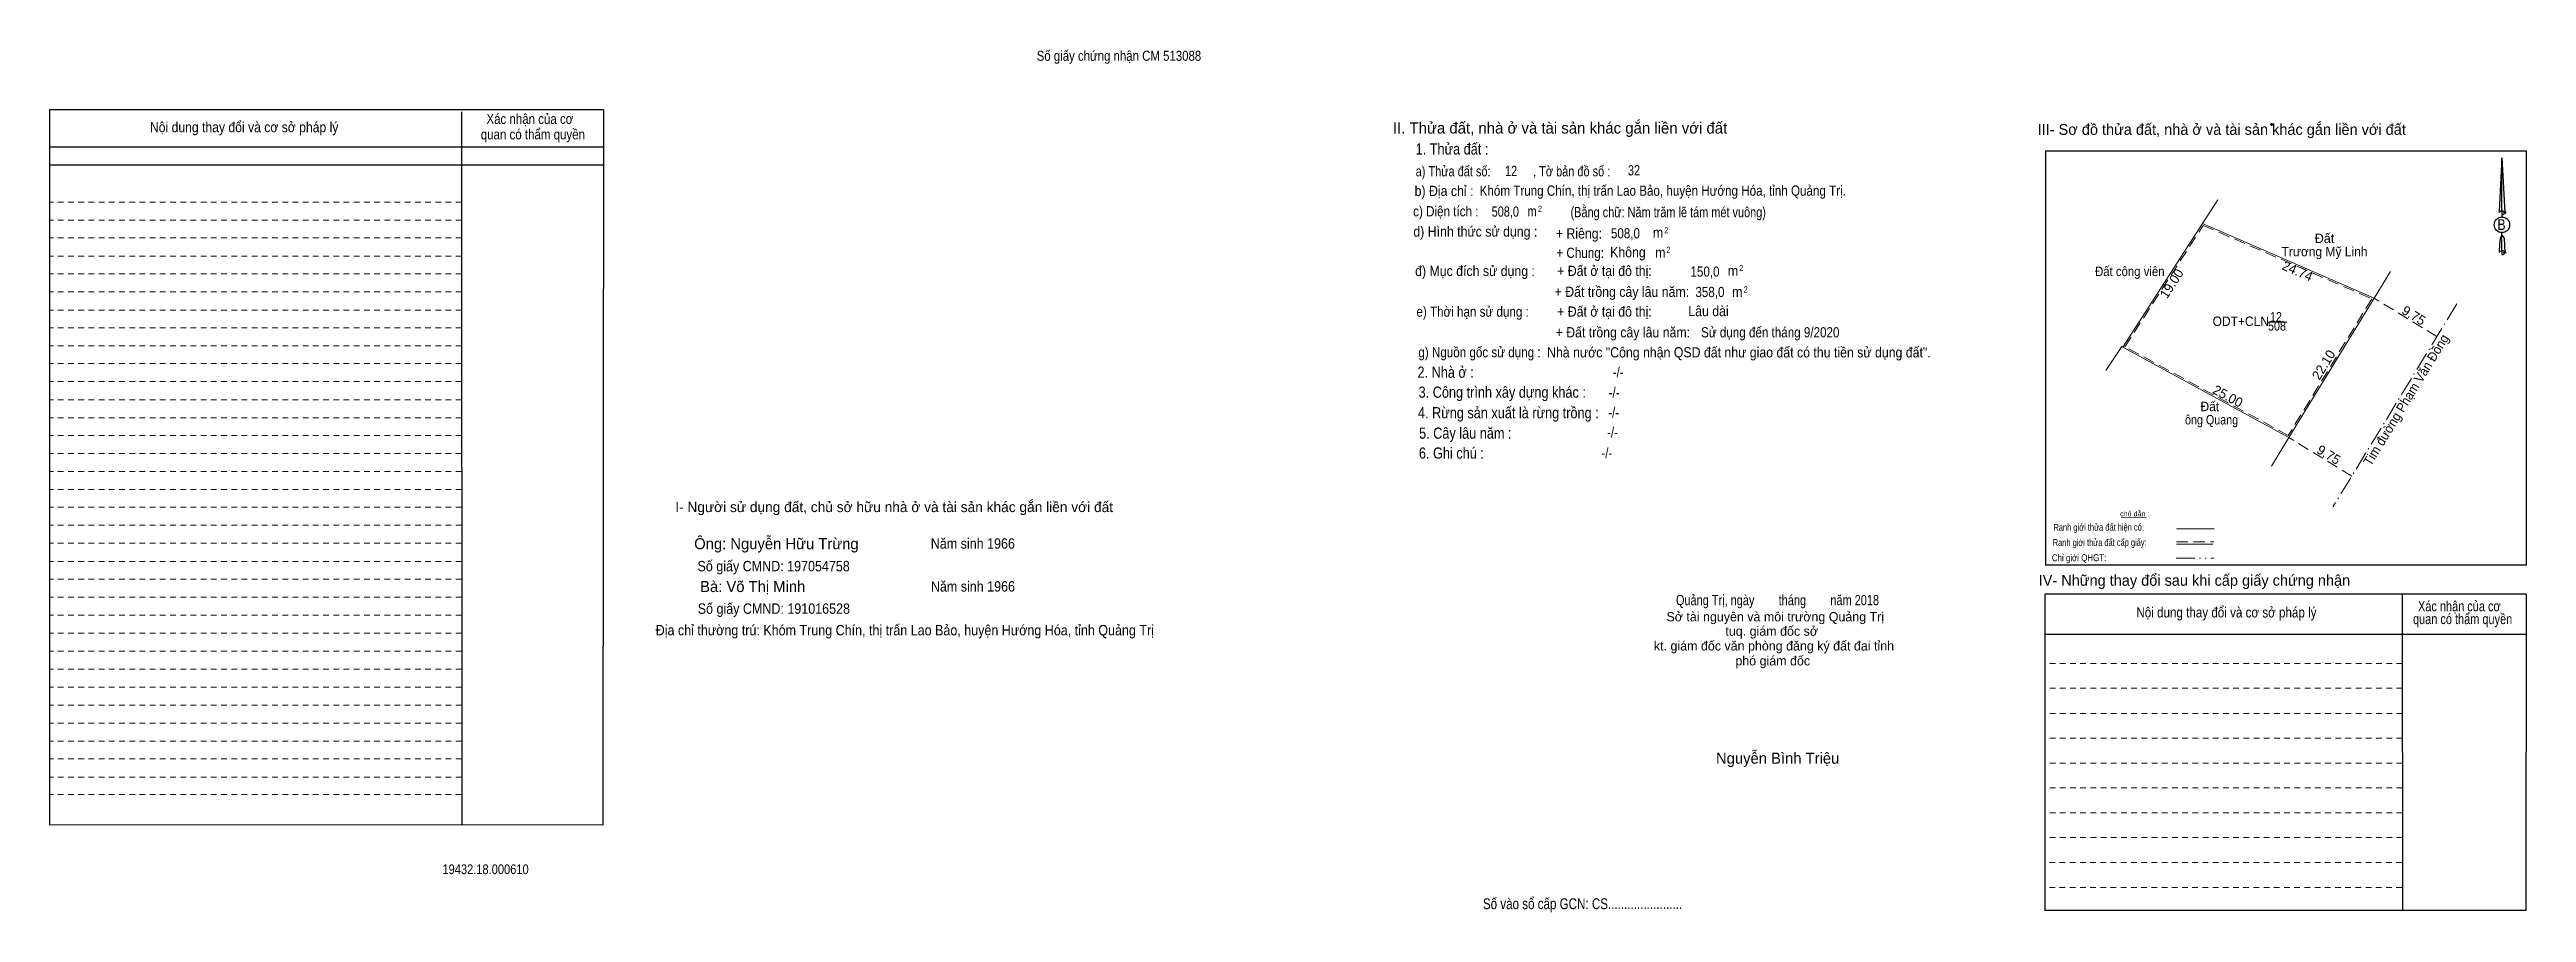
# Model space of a CAD drawing. Header units: metres. Extents: x 536858 to 537487, y 1837422 to 1837552.
# Drawn here: x 536858 to 537185.8, y 1837438.4 to 1837552.5 of the extents above; entities that cross this region are included whole.
import ezdxf
from ezdxf.enums import TextEntityAlignment as Align

# ---------------------------------------------------------------- set-up
doc = ezdxf.new("R2010")
doc.units = ezdxf.units.M
doc.header["$LTSCALE"] = 0.5
doc.header["$PDMODE"] = 32
doc.header["$PDSIZE"] = 0.25
for name, pattern in [('DASH_DOUBLE_DOT', [9.2, 5, -1.2, 0.3, -1.2, 0.3, -1.2]), ('DOT_DASHED', [7.7, 5, -1.2, 0.3, -1.2]), ('MEDIUM_DASHED', [4.5, 3, -1.5]), ('SHORT_DASHED', [2.7, 1.5, -1.2])]:
    doc.linetypes.add(name, pattern=pattern)
for name, color, linetype, lineweight in [('18', 7, 'Continuous', 25), ('28', 7, 'SHORT_DASHED', 13), ('55', 7, 'Continuous', 13), ('7', 7, 'Continuous', 13)]:
    doc.layers.add(name, color=color, linetype=linetype, lineweight=lineweight)
doc.layers.add('40', color=7, linetype='Continuous')

msp = doc.modelspace()

# ---------------------------------------------------------------- texts
at = {"layer": '18'}
for s, height, p in [('II. Thửa đất, nhà ở và tài sản khác gắn liền với đất', 1.478, (537057.905, 1837541.36)), ('Ông: Nguyễn Hữu Trừng', 1.463, (536954.21, 1837486.4)), ('Bà: Võ Thị Minh', 1.463, (536951.075, 1837480.74)), ('Sở tài nguyên và môi trường Quảng Trị', 1.231, (537086.385, 1837476.86)), ('tuq. giám đốc sở', 1.232, (537085.91, 1837474.96)), ('kt. giám đốc văn phòng đăng ký đất đai tỉnh', 1.232, (537086.21, 1837473.01)), ('phó giám đốc', 1.232, (537086.045, 1837471.04)), ('Nguyễn Bình Triệu', 1.463, (537086.695, 1837458.04))]:
    msp.add_text(s, height=height, dxfattribs=at).set_placement(p, align=Align.CENTER)
for s, height, width, p in [('1. Thửa đất :', 1.478, 0.85, (537043.605, 1837538.59)), ('a) Thửa đất số:              , Tờ bản đồ số : ', 1.354, 0.8, (537051.875, 1837535.7)), ('12', 1.35, 0.8, (537051.425, 1837535.75)), ('32', 1.353, 0.8, (537067.69, 1837535.83)), ('b) Địa chỉ : ', 1.354, 0.9, (537042.78, 1837533.1)), ('c) Diện tích :                                                   ', 1.354, 0.85, (537053.69, 1837530.41)), ('508,0', 1.35, 0.8, (537050.66, 1837530.37)), (' m', 1.354, 0.8, (537054, 1837530.42)), ('2', 0.8204, 0.75, (537055.245, 1837531)), ('(Bằng chữ: Năm trăm lẽ tám mét vuông)', 1.35, 0.8, (537072.215, 1837530.3)), ('d) Hình thức sử dụng :', 1.354, 0.9, (537046.695, 1837527.73)), ('+ Riêng: ', 1.354, 0.9, (537060.625, 1837527.48)), ('508,0', 1.35, 0.85, (537066.555, 1837527.5)), (' m', 1.354, 0.9, (537070.64, 1837527.59)), ('2', 0.8204, 0.8, (537071.965, 1837528.16)), ('B', 1.418, 0.85, (537182.48, 1837528.61)), ('đ) Mục đích sử dụng :', 1.354, 0.9, (537046.655, 1837522.52)), ('       + Chung:', 1.354, 0.85, (537059.07, 1837524.92)), ('+ Đất ở tại đô thị:', 1.353, 0.9, (537063.78, 1837522.53)), ('Không', 1.354, 0.9, (537066.885, 1837525)), (' m', 1.354, 0.9, (537070.95, 1837524.95)), ('2', 0.8204, 0.8, (537072.235, 1837525.57)), ('2', 0.8204, 0.8, (537081.875, 1837523.17)), ('+ Đất trồng cây lâu năm:', 1.354, 0.9, (537066.085, 1837519.77)), ('150,0', 1.35, 0.85, (537077.085, 1837522.44)), ('358,0', 1.35, 0.85, (537077.735, 1837519.74)), (' m', 1.354, 0.9, (537080.56, 1837522.55)), (' m', 1.354, 0.9, (537081.13, 1837519.77)), ('2', 0.8204, 0.8, (537082.465, 1837520.34)), ('e) Thời hạn sử dụng :', 1.354, 0.85, (537046.335, 1837517.14)), ('+ Đất ở tại đô thị:', 1.353, 0.9, (537063.78, 1837517.15)), ('Lâu dài', 1.354, 0.9, (537077.545, 1837517.22)), ('+ Đất trồng cây lâu năm:', 1.354, 0.9, (537066.215, 1837514.41)), (' Sử dụng đến tháng 9/2020', 1.353, 0.85, (537085.505, 1837514.41)), ('g) Nguồn gốc sử dụng :', 1.354, 0.85, (537047.24, 1837511.77)), ('2. Nhà ở :', 1.478, 0.85, (537042.765, 1837509.07)), ('3. Công trình xây dựng khác :', 1.478, 0.85, (537050.255, 1837506.43)), ('4. Rừng sản xuất là rừng trồng :', 1.478, 0.85, (537051.06, 1837503.71)), ('5. Cây lâu năm :', 1.478, 0.85, (537045.365, 1837501.01)), ('6. Ghi chú :', 1.478, 0.85, (537043.525, 1837498.38)), ('Quảng Trị, ngày        tháng        năm 2018', 1.353, 0.8, (537086.675, 1837479)), ('19432.18.000610', 1.29, 0.85, (536915.725, 1837443.44)), ('Số vào sổ cấp GCN: CS.......................', 1.435, 0.8, (537060.875, 1837438.81))]:
    msp.add_text(s, height=height, dxfattribs=dict(at, width=width)).set_placement(p, align=Align.CENTER)
for s, width, p in [(' Khóm Trung Chín, thị trấn Lao Bảo, huyện Hướng Hóa, tỉnh Quảng Trị.', 0.85, (537046.84, 1837533.14)), ('Nhà nước "Công nhận QSD đất như giao đất có thu tiền sử dụng đất".', 0.9, (537056.19, 1837511.76))]:
    msp.add_text(s, height=1.353, dxfattribs=dict(at, width=width)).set_placement(p)
at = {"layer": '28'}
for s, height, width, p in [('Xác nhận của cơ', 1.338, 0.85, (536921.585, 1837542.63)), ('Xác nhận của cơ', 1.338, 0.85, (536921.585, 1837542.63)), ('Nội dung thay đổi và cơ sở pháp lý', 1.338, 0.9, (536883.785, 1837541.54)), ('Nội dung thay đổi và cơ sở pháp lý', 1.338, 0.9, (536883.785, 1837541.54)), (' quan có thẩm quyền', 1.338, 0.85, (536921.775, 1837540.59)), (' quan có thẩm quyền', 1.338, 0.85, (536921.775, 1837540.59)), ('-/-', 1.354, 0.85, (537065.055, 1837506.45)), ('-/-', 1.354, 0.85, (537065.595, 1837509.13)), ('-/-', 1.354, 0.85, (537064.995, 1837503.81)), ('-/-', 1.354, 0.85, (537064.845, 1837501.17)), ('-/-', 1.354, 0.85, (537064.095, 1837498.45)), ('Nội dung thay đổi và cơ sở pháp lý', 1.354, 0.85, (537146.08, 1837477.38)), (' quan có thẩm quyền', 1.354, 0.8, (537177.13, 1837476.5)), ('Xác nhận của cơ', 1.354, 0.8, (537176.895, 1837478.19))]:
    msp.add_text(s, height=height, dxfattribs=dict(at, width=width)).set_placement(p, align=Align.CENTER)
for s, height, p in [('III- Sơ đồ thửa đất, nhà ở và tài sản khác gắn liền với đất', 1.436, (537145.46, 1837541.19)), ('I- Người sử dụng đất, chủ sở hữu nhà ở và tài sản khác gắn liền với đất', 1.357, (536969.79, 1837491.31)), ('IV- Những thay đổi sau khi cấp giấy chứng nhận', 1.436, (537141.845, 1837481.57))]:
    msp.add_text(s, height=height, dxfattribs=at).set_placement(p, align=Align.CENTER)
at = {"layer": '28', "width": 0.9}
for s, p in [('Năm sinh 1966', (536974.64, 1837486.47)), ('Số giấy CMND: 197054758', (536943.77, 1837483.48)), ('Năm sinh 1966', (536974.65, 1837480.8)), ('Số giấy CMND: 191016528', (536943.8, 1837477.86)), ('Địa chỉ thường trú: Khóm Trung Chín, thị trấn Lao Bảo, huyện Hướng Hóa, tỉnh Quảng Trị', (536938.24, 1837475.01))]:
    msp.add_text(s, height=1.375, dxfattribs=at).set_placement(p)
at = {"layer": '40', "width": 0.85}
msp.add_text('Số giấy chứng nhận CM 513088', height=1.33, dxfattribs=at).set_placement((536999.535, 1837550.98), align=Align.CENTER)
at = {"layer": '55'}
msp.add_text('chú dẫn :', height=0.6798, rotation=359.974, dxfattribs=at).set_placement((537133.9448, 1837490.7491), align=Align.CENTER)
for s, height, width, p in [('Ranh giới thửa đất cấp giấy:', 0.9206, 0.8, (537129.3089, 1837486.8349)), ('Ranh giới thửa đất hiện có:', 0.9245, 0.8, (537129.1739, 1837488.8444)), ('Chỉ giới QHGT:', 0.9206, 0.85, (537126.5789, 1837484.8185))]:
    msp.add_text(s, height=height, rotation=0.135, dxfattribs=dict(at, width=width)).set_placement(p, align=Align.CENTER)
at = {"layer": '7'}
msp.add_text('Đất', height=1.25, dxfattribs=at).set_placement((537159.06, 1837526.88), align=Align.CENTER)
for s, width, p in [('Đất công viên', 0.9, (537133.295, 1837522.52)), ('Trương Mỹ Linh', 0.95, (537159.06, 1837525.13)), ('12', 0.85, (537152.63, 1837516.5)), ('ODT+CLN', 0.95, (537147.98, 1837515.92)), ('508', 0.85, (537152.765, 1837515.3)), ('ông Quang', 0.85, (537144.115, 1837502.9)), ('Đất ', 0.95, (537144.105, 1837504.65))]:
    msp.add_text(s, height=1.25, dxfattribs=dict(at, width=width)).set_placement(p, align=Align.CENTER)
for s, rotation, p in [('24.74', 336.513, (537155.2409, 1837522.6096)), ('19.00', 57.175, (537139.3506, 1837521.1912)), ('9.75', 328.573, (537170.5441, 1837516.7809)), ('22.10', 58.56, (537159.4757, 1837510.464)), ('25.00', 331.477, (537145.9716, 1837506.092)), ('9.75', 328.573, (537159.2941, 1837498.3609))]:
    msp.add_text(s, height=1.25, rotation=rotation, dxfattribs=at).set_placement(p, align=Align.CENTER)
at = {"layer": '7', "width": 0.95}
msp.add_text('Tim đường Phạm Văn Đồng', height=1.25, rotation=58.583, dxfattribs=at).set_placement((537170.386, 1837505.8192), align=Align.CENTER)

# ---------------------------------------------------------------- linework, layer by layer
at = {"layer": '18'}
for p, q in [((537182.52, 1837538.16), (537182.92, 1837530.91)), ((537182.52, 1837538.16), (537182.92, 1837530.91)), ((537182.52, 1837538.16), (537182.92, 1837530.91)), ((537182.21, 1837532.02), (537182.17, 1837530.91)), ((537182.52, 1837531.13), (537182.52, 1837530.84)), ((537182.52, 1837530.84), (537182.52, 1837530.66)), ((537182.52, 1837530.66), (537182.52, 1837530.41)), ((537182.52, 1837530.66), (537182.52, 1837530.41)), ((537182.52, 1837530.66), (537182.52, 1837530.41)), ((537182.52, 1837527.93), (537182.52, 1837528.27)), ((537182.52, 1837527.93), (537182.52, 1837528.27)), ((537182.52, 1837527.93), (537182.52, 1837528.27)), ((537182.52, 1837527.93), (537182.83, 1837527.52)), ((537182.52, 1837527.93), (537182.83, 1837527.52)), ((537182.52, 1837527.93), (537182.83, 1837527.52)), ((537182.83, 1837527.52), (537182.92, 1837525.65)), ((537182.83, 1837527.52), (537182.92, 1837525.65)), ((537182.83, 1837527.52), (537182.92, 1837525.65)), ((537182.52, 1837525.88), (537182.52, 1837525.59)), ((537182.52, 1837525.59), (537182.52, 1837525.4))]:
    msp.add_line(p, q, dxfattribs=at)
for points in [[(537182.52, 1837531.13), (537182.52, 1837538.16), (537182.21, 1837532.02)], [(537182.52, 1837525.88), (537182.52, 1837527.93), (537182.28, 1837527.52), (537182.21, 1837526.75), (537182.17, 1837525.65)]]:
    msp.add_lwpolyline(points, dxfattribs=at)
for centre, start_param, end_param in [((537182.5375, 1837530.8848), 1.57079633, 3.07445202), ((537182.5375, 1837530.8848), 0.06714063, 1.57079633), ((537182.5375, 1837530.8848), 4.71238898, 6.28318531), ((537182.5375, 1837525.612), 2.49106941, 3.07427841), ((537182.5375, 1837525.612), 1.57079633, 2.49106941), ((537182.5375, 1837525.612), 0.06714063, 1.57079633), ((537182.5375, 1837525.612), 4.71238898, 6.28318531)]:
    msp.add_ellipse(centre, major_axis=(0.3725, 0), ratio=0.655448, start_param=start_param, end_param=end_param, dxfattribs=at)
msp.add_ellipse((537182.5371, 1837529.2928), major_axis=(0, 1.0331), ratio=0.983453, dxfattribs=at)
for p in [(537182.92, 1837530.91), (537182.92, 1837525.65)]:
    msp.add_point(p, dxfattribs=at)
at = {"layer": '28', "linetype": 'Continuous', "lineweight": 25}
for p, q in [((536931.31, 1837544.52), (536858.03, 1837544.52)), ((536912.54, 1837544.22), (536912.58, 1837449.94)), ((536931.31, 1837544.52), (536931.23, 1837449.93)), ((536931.31, 1837539.58), (536858.13, 1837539.58)), ((536931.31, 1837539.58), (536858.13, 1837539.58)), ((536931.31, 1837537.2), (536858.13, 1837537.2)), ((537122.14, 1837539.02), (537122.14, 1837484.29)), ((537185.78, 1837484.29), (537122.14, 1837484.29)), ((537169.34, 1837480.44), (537169.39, 1837438.63)), ((537185.74, 1837480.44), (537185.7, 1837438.63)), ((537185.7, 1837475.13), (537122.04, 1837475.13)), ((536931.23, 1837449.93), (536858.03, 1837449.98)), ((537185.7, 1837438.63), (537122.04, 1837438.63))]:
    msp.add_line(p, q, dxfattribs=at)
at = {"layer": '28'}
for p, q in [((536912.54, 1837532.31), (536858.03, 1837532.31)), ((536912.54, 1837529.93), (536858.03, 1837529.93)), ((536912.54, 1837527.56), (536858.03, 1837527.56)), ((536912.54, 1837525.16), (536858.03, 1837525.16)), ((536912.54, 1837522.8), (536858.03, 1837522.8)), ((536912.54, 1837520.43), (536858.03, 1837520.43)), ((536912.54, 1837518.03), (536858.03, 1837518.03)), ((536912.54, 1837515.69), (536858.03, 1837515.69)), ((536912.54, 1837513.3), (536858.03, 1837513.3)), ((536912.54, 1837510.94), (536858.03, 1837510.94)), ((536912.54, 1837508.56), (536858.03, 1837508.56)), ((536912.54, 1837506.16), (536858.03, 1837506.16)), ((536912.54, 1837503.78), (536858.03, 1837503.78)), ((536912.54, 1837501.42), (536858.03, 1837501.42)), ((536912.54, 1837499.04), (536858.03, 1837499.04)), ((536912.54, 1837496.67), (536858.03, 1837496.67)), ((536912.54, 1837494.3), (536858.03, 1837494.3)), ((536912.54, 1837491.94), (536858.03, 1837491.94)), ((536912.54, 1837489.56), (536858.03, 1837489.56)), ((536912.54, 1837487.18), (536858.03, 1837487.18)), ((536912.54, 1837484.79), (536858.03, 1837484.79)), ((536912.54, 1837482.44), (536858.03, 1837482.44)), ((536912.54, 1837480.04), (536858.03, 1837480.04)), ((536912.54, 1837477.66), (536858.03, 1837477.66)), ((536912.54, 1837475.28), (536858.03, 1837475.28)), ((536912.54, 1837472.9), (536858.03, 1837472.9)), ((536912.54, 1837470.54), (536858.03, 1837470.54)), ((536912.54, 1837468.16), (536858.03, 1837468.16)), ((537169.34, 1837471.29), (537122.04, 1837471.29)), ((536912.54, 1837465.79), (536858.03, 1837465.79)), ((537169.34, 1837468.02), (537122.04, 1837468.02)), ((536912.54, 1837463.42), (536858.03, 1837463.42)), ((537169.34, 1837464.69), (537122.04, 1837464.69)), ((536912.54, 1837461.04), (536858.03, 1837461.04)), ((536912.54, 1837458.69), (536858.03, 1837458.69)), ((537169.34, 1837461.41), (537122.04, 1837461.41)), ((536912.54, 1837456.28), (536858.03, 1837456.28)), ((537169.34, 1837458.12), (537122.04, 1837458.12)), ((536912.54, 1837453.96), (536858.03, 1837453.96)), ((537169.34, 1837454.87), (537122.04, 1837454.87)), ((537169.34, 1837451.56), (537122.04, 1837451.56)), ((537169.34, 1837448.28), (537122.04, 1837448.28)), ((537169.31, 1837444.98), (537122.04, 1837444.98)), ((537169.31, 1837441.69), (537122.04, 1837441.69))]:
    msp.add_line(p, q, dxfattribs=at)
at = {"layer": '28', "linetype": 'Continuous', "lineweight": 25}
for points in [[(536931.31, 1837544.52), (536858.03, 1837544.52), (536858.03, 1837449.98)], [(537185.78, 1837484.29), (537185.78, 1837539.02), (537122.14, 1837539.02)], [(537185.74, 1837480.44), (537122.04, 1837480.44), (537122.04, 1837438.63)]]:
    msp.add_lwpolyline(points, dxfattribs=at)
at = {"layer": '28'}
msp.add_point((537152.05, 1837542.56), dxfattribs=at)
at = {"layer": '55'}
for p, q in [((537132.21, 1837490.61), (537135.52, 1837490.64)), ((537139.46, 1837489.08), (537144.45, 1837489.08)), ((537139.49, 1837487.06), (537144.28, 1837487.06)), ((537139.49, 1837487.06), (537144.28, 1837487.06))]:
    msp.add_line(p, q, dxfattribs=at)
at = {"layer": '55', "linetype": 'DASH_DOUBLE_DOT'}
msp.add_line((537139.41, 1837485.24), (537144.41, 1837485.24), dxfattribs=at)
at = {"layer": '55', "linetype": 'MEDIUM_DASHED'}
msp.add_line((537139.49, 1837487.38), (537144.42, 1837487.38), dxfattribs=at)
at = {"layer": '7'}
for p, q in [((537142.92, 1837529.47), (537144.94, 1837532.61)), ((537132.37, 1837513.11), (537142.92, 1837529.47)), ((537165.61, 1837519.61), (537142.92, 1837529.47)), ((537165.61, 1837519.61), (537167.77, 1837523.14)), ((537154.34, 1837501.17), (537165.61, 1837519.61)), ((537151.61, 1837516.43), (537154.11, 1837516.43)), ((537130.11, 1837510.03), (537132.22, 1837513.19)), ((537132.37, 1837513.11), (537132.22, 1837513.19)), ((537132.37, 1837513.11), (537154.34, 1837501.17)), ((537152.03, 1837497.39), (537154.34, 1837501.17))]:
    msp.add_line(p, q, dxfattribs=at)
at = {"layer": '7', "linetype": 'DOT_DASHED'}
msp.add_line((537176.57, 1837518.85), (537160.18, 1837492), dxfattribs=at)
at = {"layer": '7', "linetype": 'MEDIUM_DASHED'}
for p, q in [((537173.94, 1837514.52), (537165.61, 1837519.61)), ((537162.67, 1837496.08), (537154.34, 1837501.17))]:
    msp.add_line(p, q, dxfattribs=at)
msp.add_lwpolyline([(537143, 1837529.22), (537165.32, 1837519.52), (537154.27, 1837501.44), (537132.65, 1837513.18)], close=True, dxfattribs=at)

msp.set_redraw_order([(e.dxf.handle, doc.entitydb.next_handle()) for e in msp.query("TEXT MTEXT ATTDEF DIMENSION ARC_DIMENSION")])  # texts and dimensions are drawn at this point

doc.saveas('drawing.dxf')
